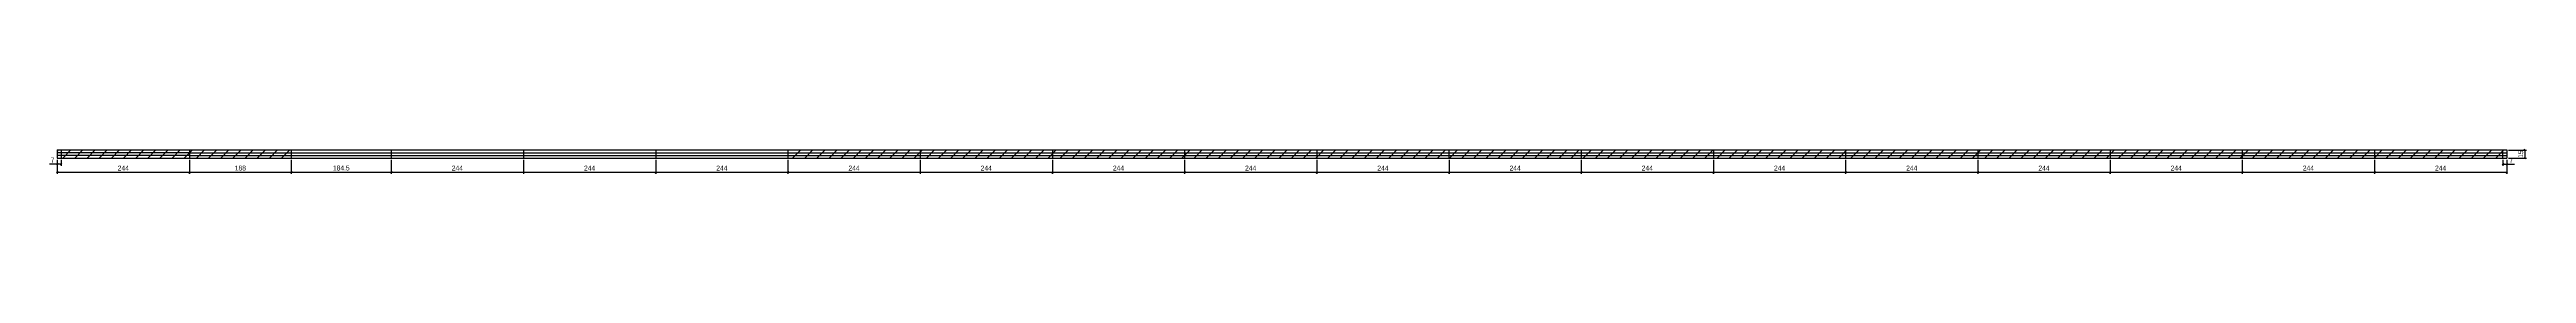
# Model space of a CAD drawing. Extents: x -3557 to 8661, y -614 to 3008.
# Drawn here: x -3272 to 1299, y 2243 to 2289 of the extents above; entities that cross this region are included whole.
import ezdxf

# ---------------------------------------------------------------- set-up
doc = ezdxf.new("R2010")
doc.units = 0
doc.linetypes.add('HIDDEN', pattern=[0.375, 0.25, -0.125])
for name, color, linetype in [('COTA', 241, 'Continuous'), ('Painéis', 200, 'Continuous'), ('SARR_2.2x7', 40, 'Continuous')]:
    doc.layers.add(name, color=color, linetype=linetype)
doc.layers.add('Hachura', color=251, linetype='Continuous', lineweight=9)
doc.styles.add('COTA TECNICA-50', font='techl___.ttf', dxfattribs={"height": 9})
doc.dimstyles.new('COTA PAINEL-50', dxfattribs={"dimtxt": 9, "dimasz": 3, "dimexe": 3, "dimexo": 3, "dimgap": 3, "dimtad": 1, "dimdec": 1, "dimzin": 12, "dimdsep": 46, "dimtxsty": 'COTA TECNICA-50', "dimblk1": 'OBLIQUE', "dimblk2": 'OBLIQUE', "dimsah": 1, "dimcen": 0.9, "dimclrd": 4, "dimclre": 4, "dimclrt": 240, "dimadec": 1, "dimazin": 3, "dimtfac": 1, "dimtdec": 1, "dimtmove": 0, "dimatfit": 3, "dimfxl": 1, "dimtolj": 1, "dimtzin": 12, "dimarcsym": 0})
pattern_1 = [(45, (-5980.992, -34.354), (-11.22532, 11.22532), [])]

# ---------------------------------------------------------------- blocks, each defined once
blk = doc.blocks.new('_Oblique')
at = {"color": 0, "linetype": 'ByBlock', "lineweight": -2}
blk.add_line((-0.5, -0.5), (0.5, 0.5), dxfattribs=at)
blk = doc.blocks.new('*D244')
at = {"layer": 'COTA', "color": 4, "lineweight": -2, "transparency": 16777216}
for p, q in [((1265.7, 2287.3), (1299.1, 2287.3)), ((1296.1, 2287.3), (1296.1, 2272.3)), ((1265.7, 2272.3), (1299.1, 2272.3))]:
    blk.add_line(p, q, dxfattribs=at)
at = {"layer": 'Defpoints', "color": 0, "transparency": 16777216}
for p in [(1262.7, 2287.3), (1262.7, 2272.3), (1296.1, 2272.3)]:
    blk.add_point(p, dxfattribs=at)
at = {"layer": 'COTA', "color": 4, "lineweight": -2, "transparency": 16777216, "xscale": 3, "yscale": 3, "zscale": 3}
for p, rotation in [((1296.1, 2287.3), 90), ((1296.1, 2272.3), 270)]:
    blk.add_blockref('_Oblique', p, dxfattribs=dict(at, rotation=rotation))
at = {"layer": 'COTA', "color": 240, "transparency": 16777216, "insert": (1288.5, 2279.8), "char_height": 9, "attachment_point": 5, "rotation": 90, "style": 'COTA TECNICA-50'}
blk.add_mtext('\\A1;15', dxfattribs=at)
blk = doc.blocks.new('*D445')
at = {"layer": 'COTA', "color": 4, "lineweight": -2, "transparency": 16777216}
for p, q in [((-3257.8, 2261.3), (-3272, 2261.3)), ((-3257.8, 2269.3), (-3257.8, 2258.3)), ((-3250.8, 2261.3), (-3257.8, 2261.3)), ((-3250.8, 2269.3), (-3250.8, 2258.3))]:
    blk.add_line(p, q, dxfattribs=at)
at = {"layer": 'Defpoints', "color": 0, "transparency": 16777216}
for p in [(-3257.8, 2272.3), (-3257.8, 2261.3), (-3250.8, 2272.3)]:
    blk.add_point(p, dxfattribs=at)
at = {"layer": 'COTA', "color": 4, "lineweight": -2, "transparency": 16777216, "xscale": 3, "yscale": 3, "zscale": 3, "rotation": 180}
blk.add_blockref('_Oblique', (-3257.8, 2261.3), dxfattribs=at)
at = {"layer": 'COTA', "color": 4, "lineweight": -2, "transparency": 16777216, "xscale": 3, "yscale": 3, "zscale": 3}
blk.add_blockref('_Oblique', (-3250.8, 2261.3), dxfattribs=at)
at = {"layer": 'COTA', "color": 240, "transparency": 16777216, "insert": (-3266.4, 2268.8), "char_height": 9, "attachment_point": 5, "style": 'COTA TECNICA-50'}
blk.add_mtext('\\A1;7', dxfattribs=at)
blk = doc.blocks.new('*D239')
at = {"layer": 'COTA', "color": 4, "lineweight": -2, "transparency": 16777216}
for p, q in [((1255.7, 2269.3), (1255.7, 2258.3)), ((1255.7, 2261.3), (1262.7, 2261.3)), ((1262.7, 2269.3), (1262.7, 2258.3)), ((1262.7, 2261.3), (1276.8, 2261.3))]:
    blk.add_line(p, q, dxfattribs=at)
at = {"layer": 'Defpoints', "color": 0, "transparency": 16777216}
for p in [(1255.7, 2272.3), (1262.7, 2272.3), (1262.7, 2261.3)]:
    blk.add_point(p, dxfattribs=at)
at = {"layer": 'COTA', "color": 4, "lineweight": -2, "transparency": 16777216, "xscale": 3, "yscale": 3, "zscale": 3, "rotation": 180}
blk.add_blockref('_Oblique', (1255.7, 2261.3), dxfattribs=at)
at = {"layer": 'COTA', "color": 4, "lineweight": -2, "transparency": 16777216, "xscale": 3, "yscale": 3, "zscale": 3}
blk.add_blockref('_Oblique', (1262.7, 2261.3), dxfattribs=at)
at = {"layer": 'COTA', "color": 240, "transparency": 16777216, "insert": (1271.2, 2268.8), "char_height": 9, "attachment_point": 5, "style": 'COTA TECNICA-50'}
blk.add_mtext('\\A1;7', dxfattribs=at)
blk = doc.blocks.new('*D446')
at = {"layer": 'COTA', "color": 4, "lineweight": -2, "transparency": 16777216}
for p, q in [((-3257.8, 2269.3), (-3257.8, 2243.5)), ((-3257.8, 2246.5), (-3013.8, 2246.5)), ((-3013.8, 2269.3), (-3013.8, 2243.5))]:
    blk.add_line(p, q, dxfattribs=at)
at = {"layer": 'Defpoints', "color": 0, "transparency": 16777216}
for p in [(-3257.8, 2272.3), (-3013.8, 2272.3), (-3013.8, 2246.5)]:
    blk.add_point(p, dxfattribs=at)
at = {"layer": 'COTA', "color": 4, "lineweight": -2, "transparency": 16777216, "xscale": 3, "yscale": 3, "zscale": 3, "rotation": 180}
blk.add_blockref('_Oblique', (-3257.8, 2246.5), dxfattribs=at)
at = {"layer": 'COTA', "color": 4, "lineweight": -2, "transparency": 16777216, "xscale": 3, "yscale": 3, "zscale": 3}
blk.add_blockref('_Oblique', (-3013.8, 2246.5), dxfattribs=at)
at = {"layer": 'COTA', "color": 240, "transparency": 16777216, "insert": (-3135.8, 2254), "char_height": 9, "attachment_point": 5, "style": 'COTA TECNICA-50'}
blk.add_mtext('\\A1;244', dxfattribs=at)
blk = doc.blocks.new('*D447')
at = {"layer": 'COTA', "color": 4, "lineweight": -2, "transparency": 16777216}
for p, q in [((-3013.8, 2269.3), (-3013.8, 2243.5)), ((-3013.8, 2246.5), (-2825.8, 2246.5)), ((-2825.8, 2269.3), (-2825.8, 2243.5))]:
    blk.add_line(p, q, dxfattribs=at)
at = {"layer": 'Defpoints', "color": 0, "transparency": 16777216}
for p in [(-3013.8, 2272.3), (-2825.8, 2272.3), (-2825.8, 2246.5)]:
    blk.add_point(p, dxfattribs=at)
at = {"layer": 'COTA', "color": 4, "lineweight": -2, "transparency": 16777216, "xscale": 3, "yscale": 3, "zscale": 3, "rotation": 180}
blk.add_blockref('_Oblique', (-3013.8, 2246.5), dxfattribs=at)
at = {"layer": 'COTA', "color": 4, "lineweight": -2, "transparency": 16777216, "xscale": 3, "yscale": 3, "zscale": 3}
blk.add_blockref('_Oblique', (-2825.8, 2246.5), dxfattribs=at)
at = {"layer": 'COTA', "color": 240, "transparency": 16777216, "insert": (-2919.8, 2254.1), "char_height": 9, "attachment_point": 5, "style": 'COTA TECNICA-50'}
blk.add_mtext('\\A1;188', dxfattribs=at)
blk = doc.blocks.new('*D448')
at = {"layer": 'COTA', "color": 4, "lineweight": -2, "transparency": 16777216}
for p, q in [((-2825.8, 2269.3), (-2825.8, 2243.5)), ((-2825.8, 2246.5), (-2641.3, 2246.5)), ((-2641.3, 2269.3), (-2641.3, 2243.5))]:
    blk.add_line(p, q, dxfattribs=at)
at = {"layer": 'Defpoints', "color": 0, "transparency": 16777216}
for p in [(-2825.8, 2272.3), (-2641.3, 2272.3), (-2641.3, 2246.5)]:
    blk.add_point(p, dxfattribs=at)
at = {"layer": 'COTA', "color": 4, "lineweight": -2, "transparency": 16777216, "xscale": 3, "yscale": 3, "zscale": 3, "rotation": 180}
blk.add_blockref('_Oblique', (-2825.8, 2246.5), dxfattribs=at)
at = {"layer": 'COTA', "color": 4, "lineweight": -2, "transparency": 16777216, "xscale": 3, "yscale": 3, "zscale": 3}
blk.add_blockref('_Oblique', (-2641.3, 2246.5), dxfattribs=at)
at = {"layer": 'COTA', "color": 240, "transparency": 16777216, "insert": (-2733.6, 2254.1), "char_height": 9, "attachment_point": 5, "style": 'COTA TECNICA-50'}
blk.add_mtext('\\A1;184.5', dxfattribs=at)
blk = doc.blocks.new('*D449')
at = {"layer": 'COTA', "color": 4, "lineweight": -2, "transparency": 16777216}
for p, q in [((-2641.3, 2269.3), (-2641.3, 2243.5)), ((-2641.3, 2246.5), (-2397.3, 2246.5)), ((-2397.3, 2269.3), (-2397.3, 2243.5))]:
    blk.add_line(p, q, dxfattribs=at)
at = {"layer": 'Defpoints', "color": 0, "transparency": 16777216}
for p in [(-2641.3, 2272.3), (-2397.3, 2272.3), (-2397.3, 2246.5)]:
    blk.add_point(p, dxfattribs=at)
at = {"layer": 'COTA', "color": 4, "lineweight": -2, "transparency": 16777216, "xscale": 3, "yscale": 3, "zscale": 3, "rotation": 180}
blk.add_blockref('_Oblique', (-2641.3, 2246.5), dxfattribs=at)
at = {"layer": 'COTA', "color": 4, "lineweight": -2, "transparency": 16777216, "xscale": 3, "yscale": 3, "zscale": 3}
blk.add_blockref('_Oblique', (-2397.3, 2246.5), dxfattribs=at)
at = {"layer": 'COTA', "color": 240, "transparency": 16777216, "insert": (-2519.3, 2254), "char_height": 9, "attachment_point": 5, "style": 'COTA TECNICA-50'}
blk.add_mtext('\\A1;244', dxfattribs=at)
blk = doc.blocks.new('*D450')
at = {"layer": 'COTA', "color": 4, "lineweight": -2, "transparency": 16777216}
for p, q in [((-2397.3, 2269.3), (-2397.3, 2243.5)), ((-2397.3, 2246.5), (-2153.3, 2246.5)), ((-2153.3, 2269.3), (-2153.3, 2243.5))]:
    blk.add_line(p, q, dxfattribs=at)
at = {"layer": 'Defpoints', "color": 0, "transparency": 16777216}
for p in [(-2397.3, 2272.3), (-2153.3, 2272.3), (-2153.3, 2246.5)]:
    blk.add_point(p, dxfattribs=at)
at = {"layer": 'COTA', "color": 4, "lineweight": -2, "transparency": 16777216, "xscale": 3, "yscale": 3, "zscale": 3, "rotation": 180}
blk.add_blockref('_Oblique', (-2397.3, 2246.5), dxfattribs=at)
at = {"layer": 'COTA', "color": 4, "lineweight": -2, "transparency": 16777216, "xscale": 3, "yscale": 3, "zscale": 3}
blk.add_blockref('_Oblique', (-2153.3, 2246.5), dxfattribs=at)
at = {"layer": 'COTA', "color": 240, "transparency": 16777216, "insert": (-2275.3, 2254), "char_height": 9, "attachment_point": 5, "style": 'COTA TECNICA-50'}
blk.add_mtext('\\A1;244', dxfattribs=at)
blk = doc.blocks.new('*D451')
at = {"layer": 'COTA', "color": 4, "lineweight": -2, "transparency": 16777216}
for p, q in [((-2153.3, 2269.3), (-2153.3, 2243.5)), ((-2153.3, 2246.5), (-1909.3, 2246.5)), ((-1909.3, 2269.3), (-1909.3, 2243.5))]:
    blk.add_line(p, q, dxfattribs=at)
at = {"layer": 'Defpoints', "color": 0, "transparency": 16777216}
for p in [(-2153.3, 2272.3), (-1909.3, 2272.3), (-1909.3, 2246.5)]:
    blk.add_point(p, dxfattribs=at)
at = {"layer": 'COTA', "color": 4, "lineweight": -2, "transparency": 16777216, "xscale": 3, "yscale": 3, "zscale": 3, "rotation": 180}
blk.add_blockref('_Oblique', (-2153.3, 2246.5), dxfattribs=at)
at = {"layer": 'COTA', "color": 4, "lineweight": -2, "transparency": 16777216, "xscale": 3, "yscale": 3, "zscale": 3}
blk.add_blockref('_Oblique', (-1909.3, 2246.5), dxfattribs=at)
at = {"layer": 'COTA', "color": 240, "transparency": 16777216, "insert": (-2031.3, 2254), "char_height": 9, "attachment_point": 5, "style": 'COTA TECNICA-50'}
blk.add_mtext('\\A1;244', dxfattribs=at)
blk = doc.blocks.new('*D452')
at = {"layer": 'COTA', "color": 4, "lineweight": -2, "transparency": 16777216}
for p, q in [((-1909.3, 2269.3), (-1909.3, 2243.5)), ((-1909.3, 2246.5), (-1665.3, 2246.5)), ((-1665.3, 2269.3), (-1665.3, 2243.5))]:
    blk.add_line(p, q, dxfattribs=at)
at = {"layer": 'Defpoints', "color": 0, "transparency": 16777216}
for p in [(-1909.3, 2272.3), (-1665.3, 2272.3), (-1665.3, 2246.5)]:
    blk.add_point(p, dxfattribs=at)
at = {"layer": 'COTA', "color": 4, "lineweight": -2, "transparency": 16777216, "xscale": 3, "yscale": 3, "zscale": 3, "rotation": 180}
blk.add_blockref('_Oblique', (-1909.3, 2246.5), dxfattribs=at)
at = {"layer": 'COTA', "color": 4, "lineweight": -2, "transparency": 16777216, "xscale": 3, "yscale": 3, "zscale": 3}
blk.add_blockref('_Oblique', (-1665.3, 2246.5), dxfattribs=at)
at = {"layer": 'COTA', "color": 240, "transparency": 16777216, "insert": (-1787.3, 2254), "char_height": 9, "attachment_point": 5, "style": 'COTA TECNICA-50'}
blk.add_mtext('\\A1;244', dxfattribs=at)
blk = doc.blocks.new('*D453')
at = {"layer": 'COTA', "color": 4, "lineweight": -2, "transparency": 16777216}
for p, q in [((-1665.3, 2269.3), (-1665.3, 2243.5)), ((-1665.3, 2246.5), (-1421.3, 2246.5)), ((-1421.3, 2269.3), (-1421.3, 2243.5))]:
    blk.add_line(p, q, dxfattribs=at)
at = {"layer": 'Defpoints', "color": 0, "transparency": 16777216}
for p in [(-1665.3, 2272.3), (-1421.3, 2272.3), (-1421.3, 2246.5)]:
    blk.add_point(p, dxfattribs=at)
at = {"layer": 'COTA', "color": 4, "lineweight": -2, "transparency": 16777216, "xscale": 3, "yscale": 3, "zscale": 3, "rotation": 180}
blk.add_blockref('_Oblique', (-1665.3, 2246.5), dxfattribs=at)
at = {"layer": 'COTA', "color": 4, "lineweight": -2, "transparency": 16777216, "xscale": 3, "yscale": 3, "zscale": 3}
blk.add_blockref('_Oblique', (-1421.3, 2246.5), dxfattribs=at)
at = {"layer": 'COTA', "color": 240, "transparency": 16777216, "insert": (-1543.3, 2254), "char_height": 9, "attachment_point": 5, "style": 'COTA TECNICA-50'}
blk.add_mtext('\\A1;244', dxfattribs=at)
blk = doc.blocks.new('*D454')
at = {"layer": 'COTA', "color": 4, "lineweight": -2, "transparency": 16777216}
for p, q in [((-1421.3, 2269.3), (-1421.3, 2243.5)), ((-1421.3, 2246.5), (-1177.3, 2246.5)), ((-1177.3, 2269.3), (-1177.3, 2243.5))]:
    blk.add_line(p, q, dxfattribs=at)
at = {"layer": 'Defpoints', "color": 0, "transparency": 16777216}
for p in [(-1421.3, 2272.3), (-1177.3, 2272.3), (-1177.3, 2246.5)]:
    blk.add_point(p, dxfattribs=at)
at = {"layer": 'COTA', "color": 4, "lineweight": -2, "transparency": 16777216, "xscale": 3, "yscale": 3, "zscale": 3, "rotation": 180}
blk.add_blockref('_Oblique', (-1421.3, 2246.5), dxfattribs=at)
at = {"layer": 'COTA', "color": 4, "lineweight": -2, "transparency": 16777216, "xscale": 3, "yscale": 3, "zscale": 3}
blk.add_blockref('_Oblique', (-1177.3, 2246.5), dxfattribs=at)
at = {"layer": 'COTA', "color": 240, "transparency": 16777216, "insert": (-1299.3, 2254), "char_height": 9, "attachment_point": 5, "style": 'COTA TECNICA-50'}
blk.add_mtext('\\A1;244', dxfattribs=at)
blk = doc.blocks.new('*D455')
at = {"layer": 'COTA', "color": 4, "lineweight": -2, "transparency": 16777216}
for p, q in [((-1177.3, 2269.3), (-1177.3, 2243.5)), ((-1177.3, 2246.5), (-933.3, 2246.5)), ((-933.3, 2269.3), (-933.3, 2243.5))]:
    blk.add_line(p, q, dxfattribs=at)
at = {"layer": 'Defpoints', "color": 0, "transparency": 16777216}
for p in [(-1177.3, 2272.3), (-933.3, 2272.3), (-933.3, 2246.5)]:
    blk.add_point(p, dxfattribs=at)
at = {"layer": 'COTA', "color": 4, "lineweight": -2, "transparency": 16777216, "xscale": 3, "yscale": 3, "zscale": 3, "rotation": 180}
blk.add_blockref('_Oblique', (-1177.3, 2246.5), dxfattribs=at)
at = {"layer": 'COTA', "color": 4, "lineweight": -2, "transparency": 16777216, "xscale": 3, "yscale": 3, "zscale": 3}
blk.add_blockref('_Oblique', (-933.3, 2246.5), dxfattribs=at)
at = {"layer": 'COTA', "color": 240, "transparency": 16777216, "insert": (-1055.3, 2254), "char_height": 9, "attachment_point": 5, "style": 'COTA TECNICA-50'}
blk.add_mtext('\\A1;244', dxfattribs=at)
blk = doc.blocks.new('*D456')
at = {"layer": 'COTA', "color": 4, "lineweight": -2, "transparency": 16777216}
for p, q in [((-933.3, 2269.3), (-933.3, 2243.5)), ((-933.3, 2246.5), (-689.3, 2246.5)), ((-689.3, 2269.3), (-689.3, 2243.5))]:
    blk.add_line(p, q, dxfattribs=at)
at = {"layer": 'Defpoints', "color": 0, "transparency": 16777216}
for p in [(-933.3, 2272.3), (-689.3, 2272.3), (-689.3, 2246.5)]:
    blk.add_point(p, dxfattribs=at)
at = {"layer": 'COTA', "color": 4, "lineweight": -2, "transparency": 16777216, "xscale": 3, "yscale": 3, "zscale": 3, "rotation": 180}
blk.add_blockref('_Oblique', (-933.3, 2246.5), dxfattribs=at)
at = {"layer": 'COTA', "color": 4, "lineweight": -2, "transparency": 16777216, "xscale": 3, "yscale": 3, "zscale": 3}
blk.add_blockref('_Oblique', (-689.3, 2246.5), dxfattribs=at)
at = {"layer": 'COTA', "color": 240, "transparency": 16777216, "insert": (-811.3, 2254), "char_height": 9, "attachment_point": 5, "style": 'COTA TECNICA-50'}
blk.add_mtext('\\A1;244', dxfattribs=at)
blk = doc.blocks.new('*D457')
at = {"layer": 'COTA', "color": 4, "lineweight": -2, "transparency": 16777216}
for p, q in [((-689.3, 2269.3), (-689.3, 2243.5)), ((-689.3, 2246.5), (-445.3, 2246.5)), ((-445.3, 2269.3), (-445.3, 2243.5))]:
    blk.add_line(p, q, dxfattribs=at)
at = {"layer": 'Defpoints', "color": 0, "transparency": 16777216}
for p in [(-689.3, 2272.3), (-445.3, 2272.3), (-445.3, 2246.5)]:
    blk.add_point(p, dxfattribs=at)
at = {"layer": 'COTA', "color": 4, "lineweight": -2, "transparency": 16777216, "xscale": 3, "yscale": 3, "zscale": 3, "rotation": 180}
blk.add_blockref('_Oblique', (-689.3, 2246.5), dxfattribs=at)
at = {"layer": 'COTA', "color": 4, "lineweight": -2, "transparency": 16777216, "xscale": 3, "yscale": 3, "zscale": 3}
blk.add_blockref('_Oblique', (-445.3, 2246.5), dxfattribs=at)
at = {"layer": 'COTA', "color": 240, "transparency": 16777216, "insert": (-567.3, 2254), "char_height": 9, "attachment_point": 5, "style": 'COTA TECNICA-50'}
blk.add_mtext('\\A1;244', dxfattribs=at)
blk = doc.blocks.new('*D458')
at = {"layer": 'COTA', "color": 4, "lineweight": -2, "transparency": 16777216}
for p, q in [((-445.3, 2269.3), (-445.3, 2243.5)), ((-445.3, 2246.5), (-201.3, 2246.5)), ((-201.3, 2269.3), (-201.3, 2243.5))]:
    blk.add_line(p, q, dxfattribs=at)
at = {"layer": 'Defpoints', "color": 0, "transparency": 16777216}
for p in [(-445.3, 2272.3), (-201.3, 2272.3), (-201.3, 2246.5)]:
    blk.add_point(p, dxfattribs=at)
at = {"layer": 'COTA', "color": 4, "lineweight": -2, "transparency": 16777216, "xscale": 3, "yscale": 3, "zscale": 3, "rotation": 180}
blk.add_blockref('_Oblique', (-445.3, 2246.5), dxfattribs=at)
at = {"layer": 'COTA', "color": 4, "lineweight": -2, "transparency": 16777216, "xscale": 3, "yscale": 3, "zscale": 3}
blk.add_blockref('_Oblique', (-201.3, 2246.5), dxfattribs=at)
at = {"layer": 'COTA', "color": 240, "transparency": 16777216, "insert": (-323.3, 2254), "char_height": 9, "attachment_point": 5, "style": 'COTA TECNICA-50'}
blk.add_mtext('\\A1;244', dxfattribs=at)
blk = doc.blocks.new('*D459')
at = {"layer": 'COTA', "color": 4, "lineweight": -2, "transparency": 16777216}
for p, q in [((-201.3, 2269.3), (-201.3, 2243.5)), ((-201.3, 2246.5), (42.7, 2246.5)), ((42.7, 2269.3), (42.7, 2243.5))]:
    blk.add_line(p, q, dxfattribs=at)
at = {"layer": 'Defpoints', "color": 0, "transparency": 16777216}
for p in [(-201.3, 2272.3), (42.7, 2272.3), (42.7, 2246.5)]:
    blk.add_point(p, dxfattribs=at)
at = {"layer": 'COTA', "color": 4, "lineweight": -2, "transparency": 16777216, "xscale": 3, "yscale": 3, "zscale": 3, "rotation": 180}
blk.add_blockref('_Oblique', (-201.3, 2246.5), dxfattribs=at)
at = {"layer": 'COTA', "color": 4, "lineweight": -2, "transparency": 16777216, "xscale": 3, "yscale": 3, "zscale": 3}
blk.add_blockref('_Oblique', (42.7, 2246.5), dxfattribs=at)
at = {"layer": 'COTA', "color": 240, "transparency": 16777216, "insert": (-79.3, 2254), "char_height": 9, "attachment_point": 5, "style": 'COTA TECNICA-50'}
blk.add_mtext('\\A1;244', dxfattribs=at)
blk = doc.blocks.new('*D460')
at = {"layer": 'COTA', "color": 4, "lineweight": -2, "transparency": 16777216}
for p, q in [((42.7, 2269.3), (42.7, 2243.5)), ((42.7, 2246.5), (286.7, 2246.5)), ((286.7, 2269.3), (286.7, 2243.5))]:
    blk.add_line(p, q, dxfattribs=at)
at = {"layer": 'Defpoints', "color": 0, "transparency": 16777216}
for p in [(42.7, 2272.3), (286.7, 2272.3), (286.7, 2246.5)]:
    blk.add_point(p, dxfattribs=at)
at = {"layer": 'COTA', "color": 4, "lineweight": -2, "transparency": 16777216, "xscale": 3, "yscale": 3, "zscale": 3, "rotation": 180}
blk.add_blockref('_Oblique', (42.7, 2246.5), dxfattribs=at)
at = {"layer": 'COTA', "color": 4, "lineweight": -2, "transparency": 16777216, "xscale": 3, "yscale": 3, "zscale": 3}
blk.add_blockref('_Oblique', (286.7, 2246.5), dxfattribs=at)
at = {"layer": 'COTA', "color": 240, "transparency": 16777216, "insert": (164.7, 2254), "char_height": 9, "attachment_point": 5, "style": 'COTA TECNICA-50'}
blk.add_mtext('\\A1;244', dxfattribs=at)
blk = doc.blocks.new('*D461')
at = {"layer": 'COTA', "color": 4, "lineweight": -2, "transparency": 16777216}
for p, q in [((286.7, 2269.3), (286.7, 2243.5)), ((286.7, 2246.5), (530.7, 2246.5)), ((530.7, 2269.3), (530.7, 2243.5))]:
    blk.add_line(p, q, dxfattribs=at)
at = {"layer": 'Defpoints', "color": 0, "transparency": 16777216}
for p in [(286.7, 2272.3), (530.7, 2272.3), (530.7, 2246.5)]:
    blk.add_point(p, dxfattribs=at)
at = {"layer": 'COTA', "color": 4, "lineweight": -2, "transparency": 16777216, "xscale": 3, "yscale": 3, "zscale": 3, "rotation": 180}
blk.add_blockref('_Oblique', (286.7, 2246.5), dxfattribs=at)
at = {"layer": 'COTA', "color": 4, "lineweight": -2, "transparency": 16777216, "xscale": 3, "yscale": 3, "zscale": 3}
blk.add_blockref('_Oblique', (530.7, 2246.5), dxfattribs=at)
at = {"layer": 'COTA', "color": 240, "transparency": 16777216, "insert": (408.7, 2254), "char_height": 9, "attachment_point": 5, "style": 'COTA TECNICA-50'}
blk.add_mtext('\\A1;244', dxfattribs=at)
blk = doc.blocks.new('*D462')
at = {"layer": 'COTA', "color": 4, "lineweight": -2, "transparency": 16777216}
for p, q in [((530.7, 2269.3), (530.7, 2243.5)), ((530.7, 2246.5), (774.7, 2246.5)), ((774.7, 2269.3), (774.7, 2243.5))]:
    blk.add_line(p, q, dxfattribs=at)
at = {"layer": 'Defpoints', "color": 0, "transparency": 16777216}
for p in [(530.7, 2272.3), (774.7, 2272.3), (774.7, 2246.5)]:
    blk.add_point(p, dxfattribs=at)
at = {"layer": 'COTA', "color": 4, "lineweight": -2, "transparency": 16777216, "xscale": 3, "yscale": 3, "zscale": 3, "rotation": 180}
blk.add_blockref('_Oblique', (530.7, 2246.5), dxfattribs=at)
at = {"layer": 'COTA', "color": 4, "lineweight": -2, "transparency": 16777216, "xscale": 3, "yscale": 3, "zscale": 3}
blk.add_blockref('_Oblique', (774.7, 2246.5), dxfattribs=at)
at = {"layer": 'COTA', "color": 240, "transparency": 16777216, "insert": (652.7, 2254), "char_height": 9, "attachment_point": 5, "style": 'COTA TECNICA-50'}
blk.add_mtext('\\A1;244', dxfattribs=at)
blk = doc.blocks.new('*D463')
at = {"layer": 'COTA', "color": 4, "lineweight": -2, "transparency": 16777216}
for p, q in [((774.7, 2269.3), (774.7, 2243.5)), ((774.7, 2246.5), (1018.7, 2246.5)), ((1018.7, 2269.3), (1018.7, 2243.5))]:
    blk.add_line(p, q, dxfattribs=at)
at = {"layer": 'Defpoints', "color": 0, "transparency": 16777216}
for p in [(774.7, 2272.3), (1018.7, 2272.3), (1018.7, 2246.5)]:
    blk.add_point(p, dxfattribs=at)
at = {"layer": 'COTA', "color": 4, "lineweight": -2, "transparency": 16777216, "xscale": 3, "yscale": 3, "zscale": 3, "rotation": 180}
blk.add_blockref('_Oblique', (774.7, 2246.5), dxfattribs=at)
at = {"layer": 'COTA', "color": 4, "lineweight": -2, "transparency": 16777216, "xscale": 3, "yscale": 3, "zscale": 3}
blk.add_blockref('_Oblique', (1018.7, 2246.5), dxfattribs=at)
at = {"layer": 'COTA', "color": 240, "transparency": 16777216, "insert": (896.7, 2254), "char_height": 9, "attachment_point": 5, "style": 'COTA TECNICA-50'}
blk.add_mtext('\\A1;244', dxfattribs=at)
blk = doc.blocks.new('*D464')
at = {"layer": 'COTA', "color": 4, "lineweight": -2, "transparency": 16777216}
for p, q in [((1018.7, 2269.3), (1018.7, 2243.5)), ((1018.7, 2246.5), (1262.7, 2246.5)), ((1262.7, 2269.3), (1262.7, 2243.5))]:
    blk.add_line(p, q, dxfattribs=at)
at = {"layer": 'Defpoints', "color": 0, "transparency": 16777216}
for p in [(1018.7, 2272.3), (1262.7, 2272.3), (1262.7, 2246.5)]:
    blk.add_point(p, dxfattribs=at)
at = {"layer": 'COTA', "color": 4, "lineweight": -2, "transparency": 16777216, "xscale": 3, "yscale": 3, "zscale": 3, "rotation": 180}
blk.add_blockref('_Oblique', (1018.7, 2246.5), dxfattribs=at)
at = {"layer": 'COTA', "color": 4, "lineweight": -2, "transparency": 16777216, "xscale": 3, "yscale": 3, "zscale": 3}
blk.add_blockref('_Oblique', (1262.7, 2246.5), dxfattribs=at)
at = {"layer": 'COTA', "color": 240, "transparency": 16777216, "insert": (1140.7, 2254), "char_height": 9, "attachment_point": 5, "style": 'COTA TECNICA-50'}
blk.add_mtext('\\A1;244', dxfattribs=at)

msp = doc.modelspace()

# ---------------------------------------------------------------- hatches: boundary and pattern name
at = {"layer": 'Hachura', "linetype": 'ByBlock'}
h = msp.add_hatch(dxfattribs=at)
h.set_pattern_fill('ANSI31', color=256, scale=5)
h.set_pattern_definition(pattern_1)
h.paths.add_polyline_path([(-3257.84, 2287.32), (-3257.84, 2272.32), (-3013.84, 2272.32), (-3013.84, 2287.32)])
h.paths.add_polyline_path([(-2825.84, 2272.32), (-2825.84, 2287.32), (-3013.84, 2287.32), (-3013.84, 2272.32)])
h = msp.add_hatch(dxfattribs=at)
h.set_pattern_fill('ANSI31', color=256, scale=5)
h.set_pattern_definition(pattern_1)
h.paths.add_polyline_path([(1018.66, 2287.32), (1018.66, 2272.32), (1262.66, 2272.32), (1262.66, 2287.32)])
h.paths.add_polyline_path([(1018.66, 2272.32), (1018.66, 2287.32), (774.66, 2287.32), (774.66, 2272.32)])
h.paths.add_polyline_path([(530.66, 2287.32), (530.66, 2272.32), (774.66, 2272.32), (774.66, 2287.32)])
h.paths.add_polyline_path([(530.66, 2272.32), (530.66, 2287.32), (286.66, 2287.32), (286.66, 2272.32)])
h.paths.add_polyline_path([(286.66, 2272.32), (286.66, 2287.32), (42.66, 2287.32), (42.66, 2272.32)])
h.paths.add_polyline_path([(42.66, 2272.32), (42.66, 2287.32), (-201.34, 2287.32), (-201.34, 2272.32)])
h.paths.add_polyline_path([(-201.34, 2272.32), (-201.34, 2287.32), (-445.34, 2287.32), (-445.34, 2272.32)])
h.paths.add_polyline_path([(-689.34, 2287.32), (-933.34, 2287.32), (-933.34, 2272.32), (-689.34, 2272.32)])
h.paths.add_polyline_path([(-445.34, 2272.32), (-445.34, 2287.32), (-689.34, 2287.32), (-689.34, 2272.32)])
h.paths.add_polyline_path([(-1177.34, 2287.32), (-1177.34, 2272.32), (-933.34, 2272.32), (-933.34, 2287.32)])
h.paths.add_polyline_path([(-1177.34, 2272.32), (-1177.34, 2287.32), (-1421.34, 2287.32), (-1421.34, 2272.32)])
h.paths.add_polyline_path([(-1421.34, 2272.32), (-1421.34, 2287.32), (-1665.34, 2287.32), (-1665.34, 2272.32)])
h.paths.add_polyline_path([(-1665.34, 2272.32), (-1665.34, 2287.32), (-1909.34, 2287.32), (-1909.34, 2272.32)])

# ---------------------------------------------------------------- linework, layer by layer
at = {"layer": 'Painéis'}
for p, q in [((-3257.84, 2287.32), (1262.66, 2287.32)), ((-3257.84, 2287.32), (-3257.84, 2272.32)), ((-3013.84, 2287.32), (-3013.84, 2272.32)), ((-2825.84, 2287.32), (-2825.84, 2272.32)), ((-2641.34, 2287.32), (-2641.34, 2272.32)), ((-2397.34, 2287.32), (-2397.34, 2272.32)), ((-2153.34, 2287.32), (-2153.34, 2272.32)), ((-1909.34, 2287.32), (-1909.34, 2272.32)), ((-1665.34, 2287.32), (-1665.34, 2272.32)), ((-1421.34, 2287.32), (-1421.34, 2272.32)), ((-1177.34, 2287.32), (-1177.34, 2272.32)), ((-933.34, 2287.32), (-933.34, 2272.32)), ((-689.34, 2287.32), (-689.34, 2272.32)), ((-445.34, 2287.32), (-445.34, 2272.32)), ((-201.34, 2287.32), (-201.34, 2272.32)), ((42.66, 2287.32), (42.66, 2272.32)), ((286.66, 2287.32), (286.66, 2272.32)), ((530.66, 2287.32), (530.66, 2272.32)), ((774.66, 2287.32), (774.66, 2272.32)), ((1018.66, 2287.32), (1018.66, 2272.32)), ((1262.66, 2287.32), (1262.66, 2272.32)), ((-3257.84, 2272.32), (1262.66, 2272.32))]:
    msp.add_line(p, q, dxfattribs=at)
at = {"layer": 'SARR_2.2x7', "linetype": 'HIDDEN', "ltscale": 15}
for p, q in [((-3250.84, 2287.32), (-3250.84, 2272.32)), ((1255.66, 2272.32), (1255.66, 2287.32))]:
    msp.add_line(p, q, dxfattribs=at)
at = {"layer": 'SARR_2.2x7'}
for p, q in [((-3013.84, 2282.32), (-3257.84, 2282.32)), ((-3013.84, 2277.32), (-3257.84, 2277.32)), ((-3013.84, 2282.32), (-2825.84, 2282.32)), ((-3013.84, 2277.32), (-2825.84, 2277.32)), ((-2825.84, 2282.32), (-2641.34, 2282.32)), ((-2825.84, 2277.32), (-2641.34, 2277.32)), ((-2641.34, 2282.32), (-2397.34, 2282.32)), ((-2641.34, 2277.32), (-2397.34, 2277.32)), ((-2397.34, 2282.32), (-2153.34, 2282.32)), ((-2397.34, 2277.32), (-2153.34, 2277.32)), ((-2153.34, 2282.32), (-1909.34, 2282.32)), ((-2153.34, 2277.32), (-1909.34, 2277.32)), ((-1909.34, 2282.32), (-1665.34, 2282.32)), ((-1909.34, 2277.32), (-1665.34, 2277.32)), ((-1665.34, 2282.32), (-1421.34, 2282.32)), ((-1665.34, 2277.32), (-1421.34, 2277.32)), ((-1421.34, 2282.32), (-1177.34, 2282.32)), ((-1421.34, 2277.32), (-1177.34, 2277.32)), ((-1177.34, 2282.32), (-933.34, 2282.32)), ((-1177.34, 2277.32), (-933.34, 2277.32)), ((-933.34, 2282.32), (-689.34, 2282.32)), ((-933.34, 2277.32), (-689.34, 2277.32)), ((-689.34, 2282.32), (-445.34, 2282.32)), ((-689.34, 2277.32), (-445.34, 2277.32)), ((-445.34, 2282.32), (-201.34, 2282.32)), ((-445.34, 2277.32), (-201.34, 2277.32)), ((-201.34, 2282.32), (42.66, 2282.32)), ((-201.34, 2277.32), (42.66, 2277.32)), ((42.66, 2282.32), (286.66, 2282.32)), ((42.66, 2277.32), (286.66, 2277.32)), ((286.66, 2282.32), (530.66, 2282.32)), ((286.66, 2277.32), (530.66, 2277.32)), ((530.66, 2282.32), (774.66, 2282.32)), ((530.66, 2277.32), (774.66, 2277.32)), ((774.66, 2282.32), (1018.66, 2282.32)), ((774.66, 2277.32), (1018.66, 2277.32)), ((1018.66, 2282.32), (1262.66, 2282.32)), ((1018.66, 2277.32), (1262.66, 2277.32))]:
    msp.add_line(p, q, dxfattribs=at)

# ---------------------------------------------------------------- dimensions: what is measured, and where the dimension line sits
at = {"layer": 'COTA'}
for base, p1, angle, picture, middle in [((1296.1, 2272.32), (1262.66, 2287.32), 90, '*D244', (1288.5, 2279.82)), ((1262.66, 2261.27), (1255.66, 2272.32), 180, '*D239', (1271.24, 2268.84))]:
    dim = msp.add_linear_dim(base=base, p1=p1, p2=(1262.66, 2272.32), angle=angle, dimstyle='COTA PAINEL-50', dxfattribs=at)
    dim.commit()
    dim.dimension.update_dxf_attribs({"geometry": picture, "text_midpoint": middle})
for base, p1, p2, picture, middle in [((-3257.84, 2261.27), (-3250.84, 2272.32), (-3257.84, 2272.32), '*D445', (-3266.42, 2268.84)), ((-3013.84, 2246.48), (-3257.84, 2272.32), (-3013.84, 2272.32), '*D446', (-3135.84, 2254.05))]:
    dim = msp.add_linear_dim(base=base, p1=p1, p2=p2, dimstyle='COTA PAINEL-50', dxfattribs=at)
    dim.commit()
    dim.dimension.update_dxf_attribs({"geometry": picture, "text_midpoint": middle})
for base, p1, p2, picture, middle in [((-2825.84, 2246.48), (-3013.84, 2272.32), (-2825.84, 2272.32), '*D447', (-2919.84, 2254.07)), ((-2641.34, 2246.48), (-2825.84, 2272.32), (-2641.34, 2272.32), '*D448', (-2733.59, 2254.1)), ((-2397.34, 2246.48), (-2641.34, 2272.32), (-2397.34, 2272.32), '*D449', (-2519.34, 2254.05)), ((-2153.34, 2246.48), (-2397.34, 2272.32), (-2153.34, 2272.32), '*D450', (-2275.34, 2254.05)), ((-1909.34, 2246.48), (-2153.34, 2272.32), (-1909.34, 2272.32), '*D451', (-2031.34, 2254.05)), ((-1665.34, 2246.48), (-1909.34, 2272.32), (-1665.34, 2272.32), '*D452', (-1787.34, 2254.05)), ((-1421.34, 2246.48), (-1665.34, 2272.32), (-1421.34, 2272.32), '*D453', (-1543.34, 2254.05)), ((-1177.34, 2246.48), (-1421.34, 2272.32), (-1177.34, 2272.32), '*D454', (-1299.34, 2254.05)), ((-933.34, 2246.48), (-1177.34, 2272.32), (-933.34, 2272.32), '*D455', (-1055.34, 2254.05)), ((-689.34, 2246.48), (-933.34, 2272.32), (-689.34, 2272.32), '*D456', (-811.34, 2254.05)), ((-445.34, 2246.48), (-689.34, 2272.32), (-445.34, 2272.32), '*D457', (-567.34, 2254.05)), ((-201.34, 2246.48), (-445.34, 2272.32), (-201.34, 2272.32), '*D458', (-323.34, 2254.05)), ((42.66, 2246.48), (-201.34, 2272.32), (42.66, 2272.32), '*D459', (-79.34, 2254.05)), ((286.66, 2246.48), (42.66, 2272.32), (286.66, 2272.32), '*D460', (164.66, 2254.05)), ((530.66, 2246.48), (286.66, 2272.32), (530.66, 2272.32), '*D461', (408.66, 2254.05)), ((774.66, 2246.48), (530.66, 2272.32), (774.66, 2272.32), '*D462', (652.66, 2254.05)), ((1018.66, 2246.48), (774.66, 2272.32), (1018.66, 2272.32), '*D463', (896.66, 2254.05)), ((1262.66, 2246.48), (1018.66, 2272.32), (1262.66, 2272.32), '*D464', (1140.66, 2254.05))]:
    dim = msp.add_linear_dim(base=base, p1=p1, p2=p2, dimstyle='COTA PAINEL-50', override={"dimtmove": 1}, dxfattribs=at)
    dim.commit()
    dim.dimension.update_dxf_attribs({"geometry": picture, "text_midpoint": middle})

doc.saveas('drawing.dxf')
